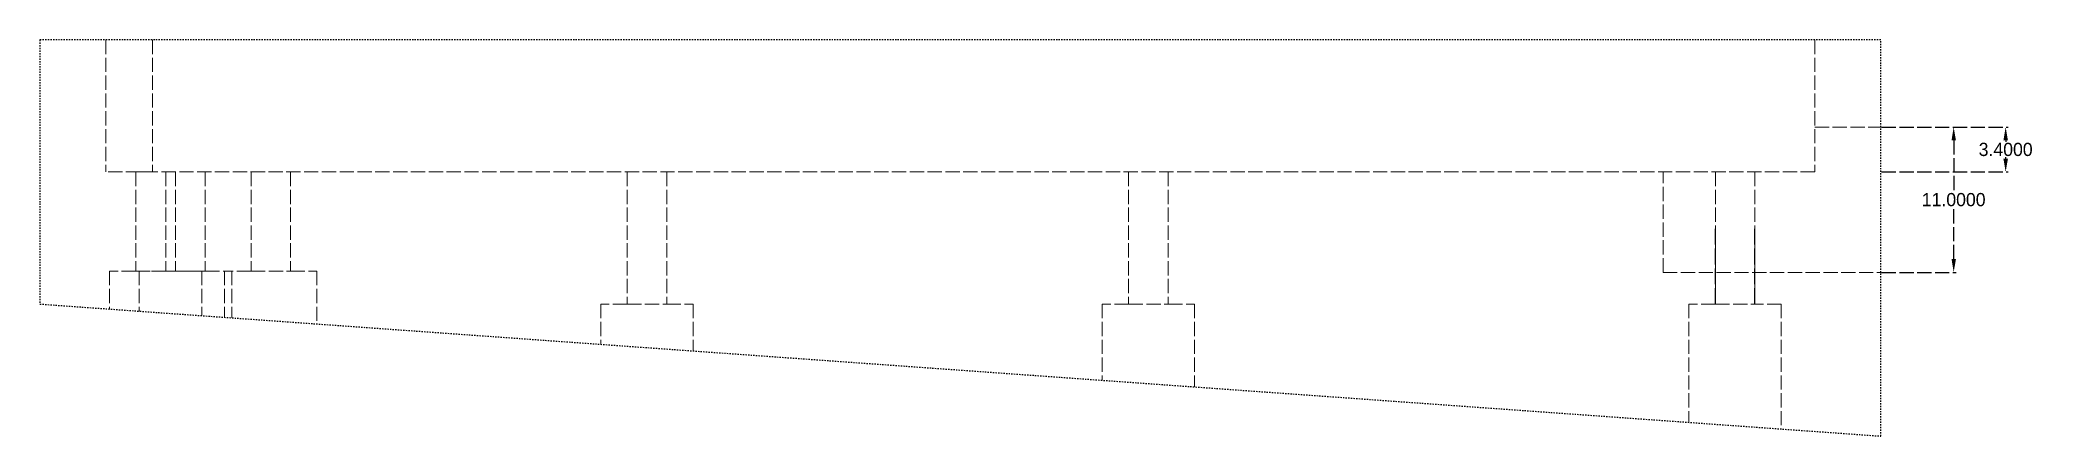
# Model space of a CAD drawing. Header units: millimetres. Extents: x -174 to 487, y -91 to 195.
# Drawn here: x -174.5 to -23.5, y 164.5 to 194.5 of the extents above; entities that cross this region are included whole.
import ezdxf

# ---------------------------------------------------------------- set-up
doc = ezdxf.new("R2010")
doc.units = ezdxf.units.MM
doc.header["$LTSCALE"] = 0.5
doc.header["$MEASUREMENT"] = 0
doc.linetypes.add('ACAD_ISO02W100', pattern=[15, 12, -3])
doc.linetypes.add('LÍNEAS_OCULTAS2', pattern=[0.1875, 0.125, -0.0625])
doc.layers.get('0').update_dxf_attribs({"linetype": 'CONTINUOUS'})
doc.layers.get('Defpoints').update_dxf_attribs({"linetype": 'CONTINUOUS'})
doc.dimstyles.get("Standard").update_dxf_attribs({"dimtxt": 0.18, "dimasz": 0.18, "dimexe": 0.18, "dimexo": 0.0625, "dimgap": 0.09, "dimtad": 0, "dimtih": 1, "dimtoh": 1, "dimdec": 4, "dimzin": 0, "dimdsep": 46, "dimtxsty": 'Standard', "dimcen": 0.09, "dimadec": 0, "dimazin": 0, "dimtfac": 1, "dimtdec": 4, "dimtofl": 0, "dimtmove": 0, "dimatfit": 3, "dimfxl": 1, "dimtolj": 1, "dimtzin": 0, "dimarcsym": 0})

msp = doc.modelspace()

# ---------------------------------------------------------------- blocks, each defined once
blk = doc.blocks.new('*D26')
at = {"color": 0, "linetype": 'ACAD_ISO02W100', "lineweight": -2, "ltscale": 0.18, "transparency": 16777216}
for p, q in [((-34.94, 187.9), (-25.36, 187.9)), ((-25.54, 186.9), (-25.54, 186.79)), ((-34.94, 184.5), (-25.36, 184.5)), ((-25.54, 185.5), (-25.54, 185.61))]:
    blk.add_line(p, q, dxfattribs=at)
at = {"color": 0, "linetype": 'ACAD_ISO02W100', "lineweight": 18, "ltscale": 0.18, "transparency": 16777216}
for points in [[(-25.71, 186.9), (-25.37, 186.9), (-25.54, 187.9)], [(-25.71, 185.5), (-25.37, 185.5), (-25.54, 184.5)]]:
    blk.add_solid(points, dxfattribs=at)
at = {"layer": 'Defpoints', "color": 0, "linetype": 'ACAD_ISO02W100', "lineweight": 18, "ltscale": 0.18, "transparency": 16777216}
for p in [(-35, 187.9), (-35, 184.5), (-25.54, 184.5)]:
    blk.add_point(p, dxfattribs=at)
at = {"color": 0, "linetype": 'ACAD_ISO02W100', "lineweight": 18, "ltscale": 0.18, "transparency": 16777216, "insert": (-25.54, 186.2), "char_height": 1, "attachment_point": 5}
blk.add_mtext('\\A1;3.4000', dxfattribs=at)
blk = doc.blocks.new('*D27')
at = {"color": 0, "linetype": 'ACAD_ISO02W100', "lineweight": -2, "ltscale": 0.18, "transparency": 16777216}
for p, q in [((-34.94, 187.9), (-29.3, 187.9)), ((-29.48, 186.9), (-29.48, 182.99)), ((-29.48, 177.9), (-29.48, 181.81)), ((-34.94, 176.9), (-29.3, 176.9))]:
    blk.add_line(p, q, dxfattribs=at)
at = {"color": 0, "linetype": 'ACAD_ISO02W100', "lineweight": 18, "ltscale": 0.18, "transparency": 16777216}
for points in [[(-29.64, 186.9), (-29.31, 186.9), (-29.48, 187.9)], [(-29.64, 177.9), (-29.31, 177.9), (-29.48, 176.9)]]:
    blk.add_solid(points, dxfattribs=at)
at = {"layer": 'Defpoints', "color": 0, "linetype": 'ACAD_ISO02W100', "lineweight": 18, "ltscale": 0.18, "transparency": 16777216}
for p in [(-35, 187.9), (-35, 176.9), (-29.48, 176.9)]:
    blk.add_point(p, dxfattribs=at)
at = {"color": 0, "linetype": 'ACAD_ISO02W100', "lineweight": 18, "ltscale": 0.18, "transparency": 16777216, "insert": (-29.48, 182.4), "char_height": 1, "attachment_point": 5}
blk.add_mtext('\\A1;11.0000', dxfattribs=at)

# ---------------------------------------------------------------- dimensions: what is measured, and where the dimension line sits
at = {"linetype": 'ACAD_ISO02W100', "lineweight": 18, "ltscale": 0.18, "transparency": 33554687}
for base, p2, picture, middle in [((-25.54136, 184.5), (-35, 184.5), '*D26', (-25.54136, 186.2)), ((-29.4769, 176.9), (-35, 176.9), '*D27', (-29.4769, 182.4))]:
    dim = msp.add_linear_dim(base=base, p1=(-35, 187.9), p2=p2, angle=90, dimstyle='Standard', override={"dimtxt": 1, "dimasz": 1}, dxfattribs=at)
    dim.commit()
    dim.dimension.update_dxf_attribs({"geometry": picture, "text_midpoint": middle})

# ---------------------------------------------------------------- linework, layer by layer
at = {"linetype": 'LÍNEAS_OCULTAS2', "transparency": 33554687}
for p, q in [((-35, 194.5), (-174.5, 194.5)), ((-174.5, 194.5), (-174.5, 174.5)), ((-35, 164.5), (-35, 194.5)), ((-174.5, 174.5), (-35, 164.5))]:
    msp.add_line(p, q, dxfattribs=at)
at = {"linetype": 'ACAD_ISO02W100', "lineweight": 18, "ltscale": 0.18, "transparency": 33554687}
for p, q in [((-169.5, 194.5), (-169.5, 184.5)), ((-165.96447, 194.5), (-165.96447, 184.5)), ((-40, 194.5), (-40, 184.5)), ((-40, 187.9), (-35, 187.9)), ((-40, 184.5), (-169.5, 184.5)), ((-167.225, 184.5), (-167.225, 177)), ((-167.225, 184.5), (-165.725, 184.5)), ((-164.96447, 184.5), (-164.96447, 177)), ((-164.225, 184.5), (-164.225, 177)), ((-161.96447, 184.5), (-161.96447, 177)), ((-158.5, 184.5), (-158.5, 177)), ((-158.5, 184.5), (-157, 184.5)), ((-155.5, 184.5), (-155.5, 177)), ((-130, 184.5), (-130, 174.5)), ((-127, 184.5), (-127, 174.5)), ((-92, 184.5), (-92, 174.5)), ((-89, 184.5), (-89, 174.5)), ((-51.5, 176.9), (-51.5, 184.5)), ((-47.53975, 184.5), (-47.53975, 174.5)), ((-44.53975, 184.5), (-44.53975, 174.5)), ((-167.225, 177), (-169.225, 177)), ((-169.225, 177), (-169.225, 174.12186)), ((-167.225, 177), (-164.225, 177)), ((-164.96447, 177), (-166.96447, 177)), ((-166.96447, 177), (-166.96447, 173.95982)), ((-164.96447, 177), (-161.96447, 177)), ((-164.225, 177), (-162.225, 177)), ((-162.225, 177), (-162.225, 173.62007)), ((-161.96447, 177), (-159.96447, 177)), ((-158.5, 177), (-160.5, 177)), ((-160.5, 177), (-160.5, 173.49642)), ((-159.96447, 177), (-159.96447, 173.45803)), ((-158.5, 177), (-155.5, 177)), ((-155.5, 177), (-153.5, 177)), ((-153.5, 177), (-153.5, 172.99462)), ((-51.5, 176.9), (-35, 176.9)), ((-130, 174.5), (-132, 174.5)), ((-132, 174.5), (-132, 171.45341)), ((-130, 174.5), (-127, 174.5)), ((-127, 174.5), (-125, 174.5)), ((-125, 174.5), (-125, 170.95161)), ((-92, 174.5), (-94, 174.5)), ((-94, 174.5), (-94, 168.72939)), ((-92, 174.5), (-89, 174.5)), ((-89, 174.5), (-87, 174.5)), ((-87, 174.5), (-87, 168.2276)), ((-47.53975, 174.5), (-49.53975, 174.5)), ((-49.53975, 174.5), (-49.53975, 165.54228)), ((-47.53975, 174.5), (-44.53975, 174.5)), ((-42.53975, 174.5), (-44.53975, 174.5)), ((-42.53975, 174.5), (-42.53975, 165.04048))]:
    msp.add_line(p, q, dxfattribs=at)
at = {"linetype": 'ACAD_ISO02W100', "ltscale": 0.2, "transparency": 33554687}
for p, q in [((-47.53975, 174.5), (-47.53975, 180.5)), ((-44.53975, 174.5), (-44.53975, 180.5))]:
    msp.add_line(p, q, dxfattribs=at)

msp.set_redraw_order([(e.dxf.handle, doc.entitydb.next_handle()) for e in msp.query("TEXT MTEXT ATTDEF DIMENSION ARC_DIMENSION")])  # texts and dimensions are drawn at this point

doc.saveas('drawing.dxf')
